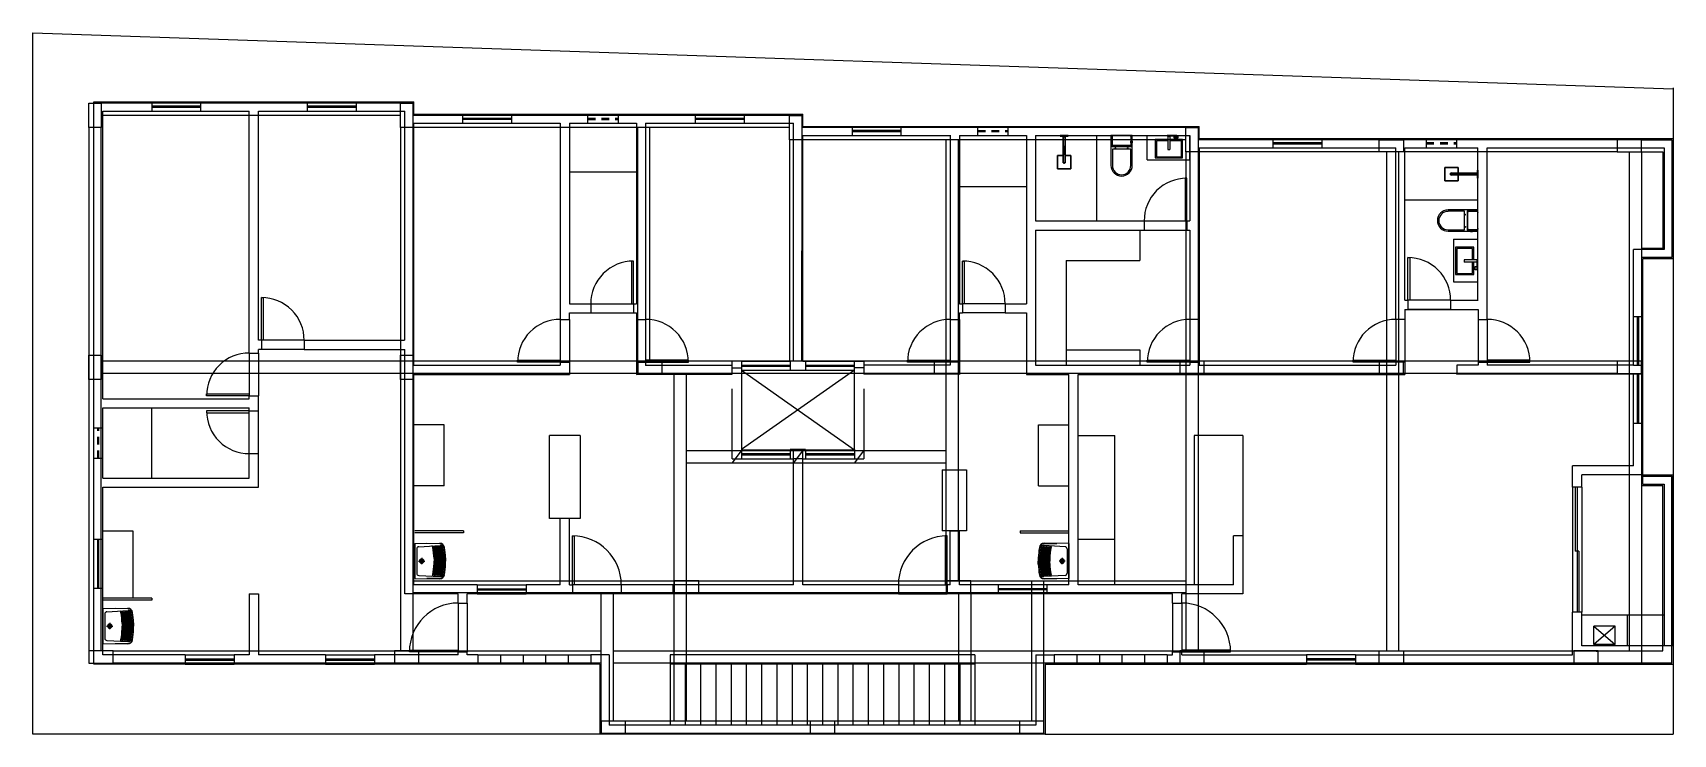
# Model space of a CAD drawing. Header units: millimetres. Extents: x 0 to 26.9, y 0 to 11.5.
import ezdxf

# ---------------------------------------------------------------- set-up
doc = ezdxf.new("R2010")
doc.units = ezdxf.units.MM
doc.linetypes.add('TRACEJADO_P', pattern=[0.1875, 0.125, -0.0625])
for name, color, linetype in [('A-PARED', 5, 'Continuous'), ('A-PISOS', 1, 'Continuous'), ('AL_LAYOUT', 8, 'Continuous'), ('AL_LAYOUT_MOLH', 8, 'Continuous'), ('EDIFICACAO', 5, 'Continuous'), ('MED', 4, 'Continuous'), ('pilar', 6, 'Continuous')]:
    doc.layers.add(name, color=color, linetype=linetype)

msp = doc.modelspace()

# ---------------------------------------------------------------- linework, layer by layer
at = {"color": 3}
for p, q in [((1.951, 10.302), (2.751, 10.302)), ((1.951, 10.282), (2.751, 10.282)), ((4.501, 10.302), (5.301, 10.302)), ((4.501, 10.282), (5.301, 10.282)), ((7.051, 10.102), (7.851, 10.102)), ((7.051, 10.082), (7.851, 10.082)), ((10.864, 10.102), (11.664, 10.102)), ((10.864, 10.082), (11.664, 10.082)), ((13.437, 9.902), (14.237, 9.902)), ((13.437, 9.882), (14.237, 9.882)), ((20.338, 9.702), (21.138, 9.702)), ((20.338, 9.682), (21.138, 9.682)), ((18.925, 9.116), (18.895, 9.116)), ((18.895, 9.116), (18.895, 8.416)), ((18.925, 8.416), (18.925, 9.116)), ((18.895, 8.416), (18.925, 8.416)), ((22.55, 7.115), (22.55, 7.815)), ((22.55, 7.815), (22.58, 7.815)), ((22.58, 7.815), (22.58, 7.115)), ((9.85, 7.757), (9.82, 7.757)), ((9.82, 7.757), (9.82, 7.057)), ((9.85, 7.057), (9.85, 7.757)), ((15.245, 7.057), (15.245, 7.757)), ((15.245, 7.757), (15.275, 7.757)), ((15.275, 7.757), (15.275, 7.057)), ((3.75, 6.459), (3.75, 7.159)), ((3.75, 7.159), (3.78, 7.159)), ((3.78, 7.159), (3.78, 6.459)), ((9.82, 7.057), (9.85, 7.057)), ((15.275, 7.057), (15.245, 7.057)), ((22.58, 7.115), (22.55, 7.115)), ((26.314, 6.052), (26.314, 6.85)), ((26.334, 6.052), (26.334, 6.85)), ((3.78, 6.459), (3.75, 6.459)), ((7.95, 6.101), (7.95, 6.131)), ((7.95, 6.131), (8.65, 6.131)), ((8.65, 6.101), (7.95, 6.101)), ((8.65, 6.131), (8.65, 6.101)), ((10.75, 6.13), (10.05, 6.13)), ((10.05, 6.13), (10.05, 6.1)), ((10.05, 6.1), (10.75, 6.1)), ((10.75, 6.1), (10.75, 6.13)), ((11.622, 6.052), (12.422, 6.052)), ((11.622, 6.032), (12.422, 6.032)), ((12.672, 6.052), (13.472, 6.052)), ((12.672, 6.032), (13.472, 6.032)), ((14.344, 6.1), (14.344, 6.13)), ((14.344, 6.13), (15.044, 6.13)), ((15.044, 6.1), (14.344, 6.1)), ((15.044, 6.13), (15.044, 6.1)), ((18.275, 6.1), (18.275, 6.13)), ((18.275, 6.13), (18.975, 6.13)), ((18.975, 6.1), (18.275, 6.1)), ((18.975, 6.13), (18.975, 6.1)), ((21.65, 6.1), (21.65, 6.13)), ((21.65, 6.13), (22.35, 6.13)), ((22.35, 6.1), (21.65, 6.1)), ((22.35, 6.13), (22.35, 6.1)), ((24.55, 6.13), (23.85, 6.13)), ((23.85, 6.13), (23.85, 6.1)), ((23.85, 6.1), (24.55, 6.1)), ((24.55, 6.1), (24.55, 6.13)), ((26.314, 5.1), (26.314, 5.9)), ((26.334, 5.1), (26.334, 5.9)), ((2.85, 5.55), (2.85, 5.58)), ((2.85, 5.58), (3.55, 5.58)), ((3.55, 5.55), (2.85, 5.55)), ((3.55, 5.58), (3.55, 5.55)), ((3.55, 5.3), (2.85, 5.3)), ((2.85, 5.3), (2.85, 5.27)), ((2.85, 5.27), (3.55, 5.27)), ((3.55, 5.27), (3.55, 5.3)), ((11.621, 4.601), (12.421, 4.601)), ((11.621, 4.581), (12.421, 4.581)), ((12.673, 4.6), (13.473, 4.6)), ((12.673, 4.58), (13.473, 4.58)), ((26.4, 4.25), (26.9, 4.25)), ((26.4, 4.1), (26.4, 4.25)), ((26.4, 4.1), (26.75, 4.1)), ((26.75, 4.1), (26.75, 1.45)), ((26.9, 1.45), (26.9, 4.25)), ((8.85, 2.45), (8.85, 3.25)), ((8.85, 3.25), (8.88, 3.25)), ((8.88, 3.25), (8.88, 2.45)), ((14.994, 3.25), (14.964, 3.25)), ((14.964, 3.25), (14.964, 2.45)), ((14.994, 2.45), (14.994, 3.25)), ((1.064, 2.395), (1.064, 3.195)), ((1.084, 2.395), (1.084, 3.195)), ((8.88, 2.45), (8.85, 2.45)), ((14.964, 2.45), (14.994, 2.45)), ((7.288, 2.386), (8.088, 2.386)), ((7.288, 2.366), (8.088, 2.366)), ((16.628, 2.386), (15.828, 2.386)), ((16.628, 2.366), (15.828, 2.366)), ((6.175, 1.35), (6.175, 1.38)), ((6.175, 1.38), (6.975, 1.38)), ((6.975, 1.35), (6.175, 1.35)), ((6.975, 1.38), (6.975, 1.35)), ((19.642, 1.38), (18.842, 1.38)), ((18.842, 1.38), (18.842, 1.35)), ((18.842, 1.35), (19.642, 1.35)), ((19.642, 1.35), (19.642, 1.38)), ((25.65, 1.35), (25.65, 1.38)), ((2.501, 1.236), (3.301, 1.236)), ((2.501, 1.216), (3.301, 1.216)), ((4.803, 1.236), (5.603, 1.236)), ((4.803, 1.216), (5.603, 1.216)), ((7.3, 1.3), (9.15, 1.3)), ((9.15, 1.15), (7.3, 1.15)), ((7.67, 1.3), (7.67, 1.15)), ((8.04, 1.3), (8.04, 1.15)), ((8.41, 1.3), (8.41, 1.15)), ((8.78, 1.3), (8.78, 1.15)), ((18.6, 1.3), (16.75, 1.3)), ((16.75, 1.15), (18.6, 1.15)), ((17.12, 1.3), (17.12, 1.15)), ((17.49, 1.3), (17.49, 1.15)), ((17.86, 1.3), (17.86, 1.15)), ((18.23, 1.3), (18.23, 1.15)), ((21.689, 1.236), (20.889, 1.236)), ((21.689, 1.216), (20.889, 1.216))]:
    msp.add_line(p, q, dxfattribs=at)
at = {"color": 3, "linetype": 'TRACEJADO_P'}
for p, q in [((9.102, 10.101), (9.602, 10.101)), ((9.102, 10.081), (9.602, 10.081)), ((15.497, 9.901), (15.997, 9.901)), ((15.497, 9.881), (15.997, 9.881)), ((22.852, 9.701), (23.352, 9.701)), ((22.852, 9.681), (23.352, 9.681)), ((1.065, 4.525), (1.065, 5.025)), ((1.085, 4.525), (1.085, 5.025))]:
    msp.add_line(p, q, dxfattribs=at)
at = {"layer": 'A-PARED'}
for p, q in [((16.848, 9.815), (16.978, 9.815)), ((23.698, 9.249), (23.698, 9.119))]:
    msp.add_line(p, q, dxfattribs=at)
at = {"layer": 'A-PISOS'}
for p, q in [((0, 0), (0, 11.5)), ((0, 11.5), (26.9, 10.582)), ((26.9, 10.6), (26.9, 0)), ((1.95, 10.366), (2.751, 10.366)), ((4.5, 10.366), (5.301, 10.366)), ((1.95, 10.216), (2.751, 10.216)), ((4.5, 10.216), (5.301, 10.216)), ((7.049, 10.166), (7.851, 10.166)), ((7.049, 10.016), (7.851, 10.016)), ((10.863, 10.166), (11.664, 10.166)), ((10.863, 10.016), (11.664, 10.016)), ((13.435, 9.966), (14.237, 9.966)), ((13.435, 9.816), (14.237, 9.816)), ((20.337, 9.766), (21.138, 9.766)), ((20.337, 9.616), (21.138, 9.616)), ((9.9, 9.214), (8.8, 9.214)), ((16.295, 8.975), (15.195, 8.975)), ((23.7, 8.757), (22.5, 8.757)), ((18.225, 8.416), (18.925, 8.416)), ((18.225, 8.266), (18.925, 8.266)), ((9.15, 7.057), (9.85, 7.057)), ((15.945, 7.057), (15.245, 7.057)), ((23.25, 7.115), (22.55, 7.115)), ((8.65, 6.801), (8.65, 6.101)), ((8.8, 6.801), (8.8, 6.101)), ((9.15, 6.907), (9.85, 6.907)), ((9.9, 6.8), (9.9, 6.1)), ((10.05, 6.8), (10.05, 6.1)), ((15.044, 6.8), (15.044, 6.1)), ((15.194, 6.8), (15.194, 6.1)), ((15.945, 6.907), (15.245, 6.907)), ((18.975, 6.8), (18.975, 6.1)), ((19.125, 6.8), (19.125, 6.1)), ((22.35, 6.8), (22.35, 6.1)), ((22.5, 6.8), (22.5, 6.1)), ((23.25, 6.965), (22.55, 6.965)), ((23.7, 6.8), (23.7, 6.1)), ((23.85, 6.8), (23.85, 6.1)), ((26.25, 6.05), (26.25, 6.85)), ((26.4, 6.05), (26.4, 6.85)), ((4.45, 6.459), (3.75, 6.459)), ((3.55, 6.25), (3.55, 5.55)), ((3.7, 6.25), (3.7, 5.55)), ((4.45, 6.309), (3.75, 6.309)), ((11.621, 6.116), (12.422, 6.116)), ((13.472, 5.967), (11.621, 4.666)), ((11.621, 5.966), (13.473, 4.665)), ((11.621, 5.966), (12.422, 5.966)), ((12.672, 6.116), (13.472, 6.116)), ((12.672, 5.966), (13.472, 5.967)), ((26.25, 5.1), (26.25, 5.9)), ((26.4, 5.1), (26.4, 5.9)), ((1.95, 4.2), (1.95, 5.35)), ((3.55, 4.6), (3.55, 5.3)), ((3.7, 4.6), (3.7, 5.3)), ((11.621, 4.666), (12.421, 4.665)), ((12.673, 4.666), (13.473, 4.665)), ((11.621, 4.516), (12.421, 4.515)), ((12.673, 4.516), (13.473, 4.515)), ((25.25, 4.05), (25.25, 2)), ((25.295, 4.05), (25.295, 3)), ((25.325, 4.05), (25.325, 3)), ((25.4, 4.05), (25.4, 2)), ((7.065, 3.334), (7.065, 3.304)), ((16.192, 3.334), (16.192, 3.304)), ((1, 2.394), (1, 3.195)), ((1.15, 2.394), (1.15, 3.195)), ((25.355, 3), (25.295, 3)), ((25.325, 3), (25.325, 2)), ((25.355, 3), (25.355, 2)), ((7.287, 2.45), (8.088, 2.45)), ((9.65, 2.45), (8.85, 2.45)), ((14.194, 2.45), (14.994, 2.45)), ((16.63, 2.45), (15.828, 2.45)), ((1.95, 2.23), (1.95, 2.2)), ((7.287, 2.3), (8.088, 2.3)), ((9.65, 2.3), (8.85, 2.3)), ((14.194, 2.3), (14.994, 2.3)), ((16.63, 2.3), (15.828, 2.3)), ((6.975, 2.15), (6.975, 1.35)), ((7.125, 2.15), (7.125, 1.35)), ((18.692, 2.15), (18.692, 1.35)), ((18.842, 2.15), (18.842, 1.35)), ((2.5, 1.3), (3.301, 1.3)), ((2.5, 1.15), (3.301, 1.15)), ((4.801, 1.3), (5.603, 1.3)), ((4.801, 1.15), (5.603, 1.15)), ((10.45, 1.15), (10.45, 0.15)), ((10.7, 1.15), (10.7, 0.15)), ((10.95, 1.15), (10.95, 0.15)), ((11.2, 1.15), (11.2, 0.15)), ((11.45, 1.15), (11.45, 0.15)), ((11.7, 1.15), (11.7, 0.15)), ((11.95, 1.15), (11.95, 0.15)), ((12.2, 1.15), (12.2, 0.15)), ((12.45, 1.15), (12.45, 0.15)), ((12.7, 1.15), (12.7, 0.15)), ((12.95, 1.15), (12.95, 0.15)), ((13.2, 1.15), (13.2, 0.15)), ((13.45, 1.15), (13.45, 0.15)), ((13.7, 1.15), (13.7, 0.15)), ((13.95, 1.15), (13.95, 0.15)), ((14.2, 1.15), (14.2, 0.15)), ((14.45, 1.15), (14.45, 0.15)), ((14.7, 1.15), (14.7, 0.15)), ((14.95, 1.15), (14.95, 0.15)), ((15.2, 1.15), (15.2, 0.15)), ((15.45, 1.15), (15.45, 0.15)), ((21.691, 1.3), (20.889, 1.3)), ((21.691, 1.15), (20.889, 1.15)), ((9.3, 0), (0, 0)), ((16.6, 0), (26.9, 0))]:
    msp.add_line(p, q, dxfattribs=at)
for points in [[(7.065, 3.334), (6.265, 3.334)], [(7.065, 3.304), (6.265, 3.304)], [(16.192, 3.334), (16.992, 3.334)], [(16.192, 3.304), (16.992, 3.304)], [(1.95, 2.23), (1.15, 2.23)], [(1.95, 2.2), (1.15, 2.2)]]:
    msp.add_lwpolyline(points, dxfattribs=at)
at = {"layer": 'AL_LAYOUT'}
for p, q in [((18.155, 8.266), (18.155, 7.766)), ((16.945, 7.766), (16.945, 6.05)), ((16.945, 7.766), (18.155, 7.766)), ((16.945, 6.3), (18.155, 6.3)), ((18.155, 6.3), (18.155, 6.05)), ((17.142, 4.9), (17.742, 4.9)), ((17.742, 2.451), (17.742, 4.9)), ((19.042, 4.9), (19.042, 2.45)), ((19.842, 4.9), (19.042, 4.9)), ((19.842, 4.9), (19.842, 3.251)), ((17.142, 3.2), (17.742, 3.2)), ((26.15, 1.95), (25.4, 1.95)), ((26.75, 1.95), (26.15, 1.95)), ((26.15, 1.45), (26.15, 1.95)), ((25.6, 1.47), (25.6, 1.77)), ((25.95, 1.77), (25.6, 1.77)), ((25.6, 1.77), (25.95, 1.47)), ((25.95, 1.77), (25.6, 1.47)), ((25.95, 1.47), (25.95, 1.77)), ((25.95, 1.47), (25.6, 1.47))]:
    msp.add_line(p, q, dxfattribs=at)
for centre, radius, start, end in [((18.922, 8.419), 0.697, 89.746, 180.254), ((22.553, 7.118), 0.697, 359.746, 90.254), ((9.847, 7.06), 0.697, 89.746, 180.254), ((15.248, 7.06), 0.697, 359.746, 90.254), ((3.753, 6.462), 0.697, 359.746, 90.254), ((8.647, 6.104), 0.697, 89.746, 180.254), ((10.053, 6.104), 0.697, 359.746, 90.254), ((15.041, 6.104), 0.697, 89.746, 180.254), ((18.972, 6.104), 0.697, 89.746, 180.254), ((22.347, 6.104), 0.697, 89.746, 180.254), ((23.853, 6.104), 0.697, 359.746, 90.254), ((3.547, 5.553), 0.697, 89.746, 180.254), ((3.547, 5.297), 0.697, 179.746, 270.254), ((8.85, 2.45), 0.8, 0, 90), ((14.994, 2.45), 0.8, 90, 180), ((6.975, 1.35), 0.8, 90, 180), ((18.842, 1.35), 0.8, 0, 90)]:
    msp.add_arc(centre, radius, start, end, dxfattribs=at)
at = {"layer": 'AL_LAYOUT_MOLH'}
for p, q in [((16.849, 9.815), (16.848, 9.815)), ((16.848, 9.815), (16.848, 9.807)), ((16.849, 9.807), (16.848, 9.807)), ((16.977, 9.816), (16.849, 9.816)), ((16.849, 9.815), (16.849, 9.816)), ((16.849, 9.815), (16.978, 9.815)), ((16.849, 9.807), (16.849, 9.815)), ((16.978, 9.807), (16.849, 9.807)), ((16.849, 9.807), (16.849, 9.806)), ((16.849, 9.806), (16.977, 9.806)), ((16.894, 9.805), (16.932, 9.805)), ((16.894, 9.796), (16.894, 9.805)), ((16.894, 9.796), (16.932, 9.796)), ((16.898, 9.795), (16.899, 9.795)), ((16.898, 9.795), (16.898, 9.367)), ((16.899, 9.795), (16.899, 9.796)), ((16.899, 9.795), (16.927, 9.795)), ((16.899, 9.367), (16.899, 9.795)), ((16.927, 9.795), (16.927, 9.796)), ((16.927, 9.795), (16.928, 9.795)), ((16.927, 9.795), (16.927, 9.367)), ((16.928, 9.367), (16.928, 9.795)), ((16.932, 9.796), (16.932, 9.805)), ((16.978, 9.807), (16.978, 9.815)), ((17.68, 9.815), (17.679, 9.814)), ((17.679, 9.814), (17.679, 9.813)), ((17.679, 9.813), (17.679, 9.325)), ((17.681, 9.816), (17.68, 9.815)), ((17.683, 9.816), (17.681, 9.816)), ((17.691, 9.816), (17.683, 9.816)), ((17.69, 9.805), (17.689, 9.798)), ((17.689, 9.798), (17.689, 9.655)), ((17.694, 9.811), (17.69, 9.805)), ((17.855, 9.816), (17.691, 9.816)), ((17.701, 9.815), (17.694, 9.811)), ((17.698, 9.747), (17.699, 9.751)), ((17.699, 9.743), (17.698, 9.747)), ((17.699, 9.751), (17.701, 9.755)), ((17.701, 9.739), (17.699, 9.743)), ((17.708, 9.816), (17.701, 9.815)), ((17.701, 9.756), (17.703, 9.756)), ((17.701, 9.756), (17.701, 9.756)), ((17.701, 9.755), (17.701, 9.756)), ((17.701, 9.739), (17.701, 9.739)), ((17.703, 9.739), (17.701, 9.739)), ((17.703, 9.798), (17.705, 9.804)), ((17.703, 9.664), (17.703, 9.798)), ((17.705, 9.804), (17.709, 9.81)), ((17.709, 9.81), (17.716, 9.814)), ((17.716, 9.814), (17.722, 9.816)), ((18.018, 9.816), (17.855, 9.816)), ((17.987, 9.816), (17.994, 9.814)), ((17.994, 9.814), (17.999, 9.81)), ((17.999, 9.81), (18.003, 9.804)), ((18.009, 9.815), (18.001, 9.816)), ((18.003, 9.804), (18.006, 9.798)), ((18.006, 9.798), (18.006, 9.664)), ((18.006, 9.756), (18.008, 9.756)), ((18.008, 9.739), (18.006, 9.739)), ((18.008, 9.756), (18.008, 9.755)), ((18.008, 9.756), (18.008, 9.756)), ((18.008, 9.755), (18.01, 9.751)), ((18.01, 9.743), (18.008, 9.739)), ((18.008, 9.739), (18.008, 9.739)), ((18.008, 9.724), (18.018, 9.724)), ((18.008, 9.696), (18.008, 9.724)), ((18.018, 9.696), (18.008, 9.696)), ((18.014, 9.811), (18.009, 9.815)), ((18.01, 9.751), (18.011, 9.747)), ((18.011, 9.747), (18.01, 9.743)), ((18.018, 9.805), (18.014, 9.811)), ((18.027, 9.816), (18.018, 9.816)), ((18.02, 9.798), (18.018, 9.805)), ((18.018, 9.726), (18.018, 9.694)), ((18.029, 9.726), (18.018, 9.726)), ((18.018, 9.694), (18.029, 9.694)), ((18.02, 9.726), (18.02, 9.798)), ((18.02, 9.655), (18.02, 9.694)), ((18.027, 9.816), (18.027, 9.816)), ((18.029, 9.815), (18.027, 9.816)), ((18.029, 9.814), (18.029, 9.815)), ((18.029, 9.813), (18.029, 9.814)), ((18.029, 9.726), (18.029, 9.813)), ((18.033, 9.726), (18.029, 9.726)), ((18.029, 9.325), (18.029, 9.694)), ((18.029, 9.694), (18.033, 9.694)), ((18.033, 9.694), (18.033, 9.726)), ((18.275, 9.416), (18.275, 9.816)), ((18.761, 9.816), (18.6, 9.816)), ((18.6, 9.816), (18.6, 9.803)), ((18.761, 9.803), (18.6, 9.803)), ((18.605, 9.803), (18.656, 9.803)), ((18.605, 9.803), (18.605, 9.803)), ((18.655, 9.802), (18.606, 9.802)), ((18.613, 9.802), (18.613, 9.589)), ((18.648, 9.802), (18.648, 9.589)), ((18.656, 9.803), (18.656, 9.803)), ((18.713, 9.803), (18.713, 9.803)), ((18.713, 9.803), (18.748, 9.803)), ((18.747, 9.802), (18.714, 9.802)), ((18.719, 9.8), (18.73, 9.8)), ((18.719, 9.77), (18.719, 9.8)), ((18.779, 9.77), (18.719, 9.77)), ((18.73, 9.802), (18.73, 9.8)), ((18.73, 9.8), (18.732, 9.8)), ((18.732, 9.802), (18.732, 9.8)), ((18.732, 9.8), (18.779, 9.8)), ((18.748, 9.803), (18.748, 9.803)), ((18.761, 9.803), (18.761, 9.816)), ((18.779, 9.8), (18.779, 9.77)), ((18.975, 9.416), (18.975, 9.816)), ((16.804, 9.489), (16.803, 9.489)), ((16.803, 9.489), (16.803, 9.271)), ((16.804, 9.49), (16.804, 9.489)), ((16.898, 9.49), (16.804, 9.49)), ((16.804, 9.271), (16.804, 9.489)), ((16.804, 9.489), (16.898, 9.489)), ((16.909, 9.51), (16.909, 9.638)), ((16.91, 9.638), (16.909, 9.638)), ((16.91, 9.51), (16.909, 9.51)), ((16.91, 9.639), (16.918, 9.639)), ((16.91, 9.639), (16.91, 9.638)), ((16.918, 9.638), (16.91, 9.638)), ((16.91, 9.638), (16.91, 9.51)), ((16.91, 9.51), (16.91, 9.509)), ((16.91, 9.51), (16.918, 9.51)), ((16.918, 9.509), (16.91, 9.509)), ((16.918, 9.639), (16.918, 9.638)), ((16.918, 9.51), (16.918, 9.638)), ((16.919, 9.638), (16.918, 9.638)), ((16.918, 9.51), (16.918, 9.509)), ((16.919, 9.51), (16.918, 9.51)), ((16.919, 9.638), (16.919, 9.51)), ((17.022, 9.49), (16.928, 9.49)), ((16.928, 9.489), (17.022, 9.489)), ((17.022, 9.489), (17.022, 9.49)), ((17.023, 9.489), (17.022, 9.489)), ((17.022, 9.489), (17.022, 9.271)), ((17.023, 9.271), (17.023, 9.489)), ((17.689, 9.655), (17.69, 9.648)), ((17.69, 9.648), (17.694, 9.642)), ((17.694, 9.642), (17.701, 9.638)), ((17.701, 9.638), (17.708, 9.636)), ((17.705, 9.659), (17.703, 9.664)), ((17.704, 9.592), (17.704, 9.325)), ((18.005, 9.592), (17.704, 9.592)), ((17.708, 9.655), (17.705, 9.659)), ((17.712, 9.652), (17.708, 9.655)), ((17.708, 9.636), (17.855, 9.636)), ((17.718, 9.651), (17.712, 9.652)), ((17.855, 9.651), (17.718, 9.651)), ((17.76, 9.612), (17.75, 9.612)), ((17.75, 9.592), (17.75, 9.612)), ((17.76, 9.592), (17.76, 9.612)), ((17.992, 9.651), (17.855, 9.651)), ((17.855, 9.636), (18.001, 9.636)), ((17.95, 9.592), (17.95, 9.612)), ((17.95, 9.612), (17.96, 9.612)), ((17.96, 9.592), (17.96, 9.612)), ((17.997, 9.652), (17.992, 9.651)), ((18.001, 9.655), (17.997, 9.652)), ((18.004, 9.659), (18.001, 9.655)), ((18.001, 9.636), (18.009, 9.638)), ((18.006, 9.664), (18.004, 9.659)), ((18.005, 9.325), (18.005, 9.592)), ((18.009, 9.638), (18.014, 9.642)), ((18.014, 9.642), (18.018, 9.648)), ((18.018, 9.648), (18.02, 9.655)), ((18.275, 9.416), (18.975, 9.416)), ((18.613, 9.589), (18.648, 9.589)), ((16.804, 9.271), (16.803, 9.271)), ((17.022, 9.271), (16.804, 9.271)), ((16.804, 9.271), (16.804, 9.27)), ((16.804, 9.27), (17.022, 9.27)), ((16.898, 9.367), (16.899, 9.367)), ((16.927, 9.367), (16.899, 9.367)), ((16.899, 9.367), (16.899, 9.366)), ((16.899, 9.366), (16.927, 9.366)), ((16.927, 9.367), (16.928, 9.367)), ((16.927, 9.367), (16.927, 9.366)), ((17.023, 9.271), (17.022, 9.271)), ((17.022, 9.27), (17.022, 9.271)), ((23.154, 9.293), (23.153, 9.293)), ((23.153, 9.293), (23.153, 9.075)), ((23.372, 9.294), (23.154, 9.294)), ((23.154, 9.293), (23.154, 9.294)), ((23.154, 9.293), (23.372, 9.293)), ((23.154, 9.075), (23.154, 9.293)), ((23.25, 9.198), (23.249, 9.198)), ((23.249, 9.198), (23.249, 9.17)), ((23.25, 9.17), (23.249, 9.17)), ((23.678, 9.199), (23.25, 9.199)), ((23.25, 9.199), (23.25, 9.198)), ((23.25, 9.198), (23.678, 9.198)), ((23.25, 9.17), (23.25, 9.198)), ((23.678, 9.17), (23.25, 9.17)), ((23.25, 9.17), (23.25, 9.169)), ((23.25, 9.169), (23.678, 9.169)), ((23.372, 9.293), (23.372, 9.294)), ((23.373, 9.293), (23.372, 9.293)), ((23.372, 9.293), (23.372, 9.199)), ((23.372, 9.169), (23.372, 9.075)), ((23.373, 9.199), (23.373, 9.293)), ((23.373, 9.075), (23.373, 9.169)), ((23.393, 9.186), (23.392, 9.186)), ((23.392, 9.178), (23.392, 9.186)), ((23.393, 9.178), (23.392, 9.178)), ((23.393, 9.186), (23.393, 9.187)), ((23.393, 9.187), (23.521, 9.187)), ((23.393, 9.186), (23.393, 9.178)), ((23.521, 9.186), (23.393, 9.186)), ((23.393, 9.178), (23.521, 9.178)), ((23.393, 9.177), (23.393, 9.178)), ((23.521, 9.177), (23.393, 9.177)), ((23.521, 9.186), (23.521, 9.187)), ((23.521, 9.178), (23.521, 9.186)), ((23.522, 9.186), (23.521, 9.186)), ((23.521, 9.177), (23.521, 9.178)), ((23.522, 9.178), (23.521, 9.178)), ((23.522, 9.186), (23.522, 9.178)), ((23.678, 9.199), (23.678, 9.198)), ((23.678, 9.198), (23.679, 9.198)), ((23.678, 9.198), (23.678, 9.17)), ((23.678, 9.17), (23.679, 9.17)), ((23.678, 9.17), (23.678, 9.169)), ((23.679, 9.203), (23.679, 9.165)), ((23.679, 9.203), (23.688, 9.203)), ((23.679, 9.165), (23.688, 9.165)), ((23.688, 9.203), (23.688, 9.165)), ((23.689, 9.248), (23.689, 9.12)), ((23.69, 9.248), (23.689, 9.248)), ((23.69, 9.248), (23.69, 9.249)), ((23.698, 9.249), (23.69, 9.249)), ((23.69, 9.119), (23.69, 9.248)), ((23.69, 9.248), (23.698, 9.248)), ((23.698, 9.248), (23.698, 9.249)), ((23.698, 9.248), (23.698, 9.119)), ((23.698, 9.248), (23.699, 9.248)), ((23.699, 9.12), (23.699, 9.248)), ((23.153, 9.075), (23.154, 9.075)), ((23.372, 9.075), (23.154, 9.075)), ((23.154, 9.074), (23.154, 9.075)), ((23.154, 9.074), (23.372, 9.074)), ((23.372, 9.074), (23.372, 9.075)), ((23.372, 9.075), (23.373, 9.075)), ((23.69, 9.119), (23.698, 9.119)), ((23.696, 8.597), (23.208, 8.597)), ((23.476, 8.573), (23.208, 8.573)), ((23.476, 8.272), (23.476, 8.573)), ((23.476, 8.526), (23.496, 8.526)), ((23.476, 8.516), (23.496, 8.516)), ((23.496, 8.516), (23.496, 8.526)), ((23.521, 8.576), (23.52, 8.569)), ((23.52, 8.569), (23.52, 8.422)), ((23.52, 8.422), (23.52, 8.275)), ((23.525, 8.582), (23.521, 8.576)), ((23.531, 8.586), (23.525, 8.582)), ((23.539, 8.588), (23.531, 8.586)), ((23.534, 8.559), (23.535, 8.565)), ((23.534, 8.422), (23.534, 8.559)), ((23.534, 8.285), (23.534, 8.422)), ((23.535, 8.565), (23.539, 8.569)), ((23.681, 8.588), (23.539, 8.588)), ((23.539, 8.569), (23.543, 8.572)), ((23.543, 8.572), (23.548, 8.573)), ((23.548, 8.573), (23.681, 8.573)), ((23.622, 8.576), (23.626, 8.578)), ((23.622, 8.575), (23.622, 8.576)), ((23.622, 8.573), (23.622, 8.575)), ((23.626, 8.578), (23.63, 8.579)), ((23.63, 8.579), (23.635, 8.578)), ((23.635, 8.578), (23.639, 8.576)), ((23.639, 8.576), (23.639, 8.575)), ((23.639, 8.576), (23.639, 8.576)), ((23.639, 8.575), (23.639, 8.573)), ((23.689, 8.586), (23.681, 8.588)), ((23.681, 8.573), (23.688, 8.571)), ((23.688, 8.571), (23.693, 8.567)), ((23.695, 8.582), (23.689, 8.586)), ((23.693, 8.567), (23.697, 8.561)), ((23.698, 8.576), (23.695, 8.582)), ((23.697, 8.597), (23.696, 8.597)), ((23.699, 8.597), (23.697, 8.597)), ((23.697, 8.561), (23.699, 8.554)), ((23.699, 8.569), (23.698, 8.576)), ((23.699, 8.595), (23.699, 8.597)), ((23.699, 8.594), (23.699, 8.595)), ((23.699, 8.586), (23.699, 8.594)), ((23.699, 8.422), (23.699, 8.586)), ((23.699, 8.259), (23.699, 8.422)), ((23.208, 8.272), (23.476, 8.272)), ((23.208, 8.247), (23.577, 8.247)), ((23.299, 8.115), (23.299, 7.415)), ((23.299, 8.115), (23.699, 8.115)), ((23.476, 8.326), (23.496, 8.326)), ((23.476, 8.316), (23.496, 8.316)), ((23.496, 8.326), (23.496, 8.316)), ((23.52, 8.275), (23.521, 8.268)), ((23.521, 8.268), (23.525, 8.262)), ((23.525, 8.262), (23.531, 8.258)), ((23.531, 8.258), (23.539, 8.257)), ((23.535, 8.279), (23.534, 8.285)), ((23.539, 8.275), (23.535, 8.279)), ((23.543, 8.273), (23.539, 8.275)), ((23.539, 8.257), (23.577, 8.257)), ((23.548, 8.271), (23.543, 8.273)), ((23.681, 8.271), (23.548, 8.271)), ((23.577, 8.258), (23.577, 8.247)), ((23.61, 8.258), (23.577, 8.258)), ((23.577, 8.247), (23.577, 8.243)), ((23.577, 8.243), (23.61, 8.243)), ((23.579, 8.269), (23.608, 8.269)), ((23.579, 8.258), (23.579, 8.269)), ((23.608, 8.269), (23.608, 8.258)), ((23.61, 8.247), (23.61, 8.258)), ((23.61, 8.257), (23.681, 8.257)), ((23.61, 8.247), (23.696, 8.247)), ((23.61, 8.243), (23.61, 8.247)), ((23.622, 8.269), (23.622, 8.271)), ((23.622, 8.269), (23.622, 8.269)), ((23.626, 8.266), (23.622, 8.269)), ((23.63, 8.266), (23.626, 8.266)), ((23.635, 8.266), (23.63, 8.266)), ((23.639, 8.269), (23.635, 8.266)), ((23.639, 8.271), (23.639, 8.269)), ((23.639, 8.269), (23.639, 8.269)), ((23.639, 8.269), (23.639, 8.269)), ((23.688, 8.273), (23.681, 8.271)), ((23.681, 8.257), (23.689, 8.258)), ((23.693, 8.277), (23.688, 8.273)), ((23.689, 8.258), (23.695, 8.262)), ((23.697, 8.283), (23.693, 8.277)), ((23.695, 8.262), (23.698, 8.268)), ((23.696, 8.247), (23.697, 8.247)), ((23.699, 8.29), (23.697, 8.283)), ((23.697, 8.247), (23.699, 8.248)), ((23.698, 8.268), (23.699, 8.275)), ((23.699, 8.25), (23.699, 8.259)), ((23.699, 8.249), (23.699, 8.25)), ((23.699, 8.248), (23.699, 8.249)), ((23.472, 7.777), (23.472, 7.742)), ((23.685, 7.777), (23.472, 7.777)), ((23.685, 7.742), (23.472, 7.742)), ((23.654, 7.611), (23.654, 7.671)), ((23.654, 7.671), (23.684, 7.671)), ((23.684, 7.611), (23.654, 7.611)), ((23.684, 7.671), (23.684, 7.66)), ((23.685, 7.66), (23.684, 7.66)), ((23.684, 7.66), (23.684, 7.658)), ((23.685, 7.658), (23.684, 7.658)), ((23.684, 7.658), (23.684, 7.611)), ((23.685, 7.735), (23.685, 7.784)), ((23.685, 7.643), (23.685, 7.676)), ((23.686, 7.785), (23.686, 7.734)), ((23.687, 7.785), (23.686, 7.785)), ((23.686, 7.734), (23.687, 7.734)), ((23.687, 7.677), (23.686, 7.677)), ((23.686, 7.677), (23.686, 7.642)), ((23.686, 7.642), (23.687, 7.642)), ((23.699, 7.79), (23.687, 7.79)), ((23.687, 7.629), (23.687, 7.79)), ((23.687, 7.629), (23.699, 7.629)), ((23.699, 7.629), (23.699, 7.79)), ((23.299, 7.415), (23.699, 7.415)), ((6.747, 5.072), (6.25, 5.072)), ((6.747, 4.072), (6.747, 5.072)), ((8.975, 4.899), (8.475, 4.899)), ((8.475, 3.539), (8.475, 4.899)), ((8.975, 4.899), (8.975, 3.539)), ((16.494, 4.072), (16.494, 5.072)), ((16.494, 5.072), (16.992, 5.072)), ((14.913, 4.334), (15.313, 4.334)), ((14.913, 4.334), (14.913, 3.334)), ((15.313, 4.334), (15.313, 3.334)), ((6.747, 4.072), (6.25, 4.072)), ((16.494, 4.072), (16.992, 4.072)), ((8.975, 3.539), (8.475, 3.539)), ((1.647, 3.33), (1.15, 3.33)), ((1.647, 2.23), (1.647, 3.33)), ((15.313, 3.334), (14.913, 3.334)), ((6.265, 3.126), (6.673, 3.131)), ((6.265, 3.126), (6.265, 2.551)), ((6.296, 3.039), (6.296, 2.639)), ((6.329, 3.074), (6.678, 3.094)), ((6.673, 3.123), (6.463, 3.128)), ((16.928, 3.074), (16.579, 3.094)), ((16.992, 3.126), (16.584, 3.131)), ((16.584, 3.123), (16.794, 3.128)), ((16.961, 3.039), (16.961, 2.639)), ((16.992, 3.126), (16.992, 2.551)), ((6.326, 2.839), (6.428, 2.839)), ((6.377, 2.891), (6.377, 2.839)), ((6.377, 2.786), (6.377, 2.839)), ((6.579, 2.881), (6.579, 2.839)), ((6.579, 2.796), (6.579, 2.839)), ((6.594, 2.882), (6.594, 2.839)), ((6.594, 2.796), (6.594, 2.839)), ((6.602, 2.883), (6.602, 2.839)), ((6.602, 2.795), (6.602, 2.839)), ((6.617, 2.884), (6.617, 2.839)), ((6.617, 2.794), (6.617, 2.839)), ((6.625, 2.884), (6.625, 2.839)), ((6.625, 2.794), (6.625, 2.839)), ((6.64, 2.885), (6.64, 2.839)), ((6.64, 2.793), (6.64, 2.839)), ((6.648, 2.885), (6.648, 2.839)), ((6.648, 2.793), (6.648, 2.839)), ((6.663, 2.886), (6.663, 2.839)), ((6.663, 2.792), (6.663, 2.839)), ((6.671, 2.887), (6.671, 2.839)), ((6.671, 2.791), (6.671, 2.839)), ((6.686, 2.887), (6.686, 2.839)), ((6.686, 2.791), (6.686, 2.839)), ((6.694, 2.888), (6.694, 2.839)), ((6.694, 2.79), (6.694, 2.839)), ((6.709, 2.889), (6.709, 2.839)), ((6.709, 2.789), (6.709, 2.839)), ((6.717, 2.889), (6.717, 2.839)), ((6.717, 2.789), (6.717, 2.839)), ((6.732, 2.89), (6.732, 2.839)), ((6.732, 2.788), (6.732, 2.839)), ((6.74, 2.89), (6.74, 2.839)), ((6.74, 2.788), (6.74, 2.839)), ((6.761, 2.891), (6.761, 2.839)), ((6.761, 2.787), (6.761, 2.839)), ((6.768, 2.892), (6.768, 2.839)), ((6.768, 2.786), (6.768, 2.839)), ((16.488, 2.892), (16.488, 2.839)), ((16.488, 2.786), (16.488, 2.839)), ((16.496, 2.891), (16.496, 2.839)), ((16.496, 2.787), (16.496, 2.839)), ((16.517, 2.89), (16.517, 2.839)), ((16.517, 2.788), (16.517, 2.839)), ((16.525, 2.89), (16.525, 2.839)), ((16.525, 2.788), (16.525, 2.839)), ((16.54, 2.889), (16.54, 2.839)), ((16.54, 2.789), (16.54, 2.839)), ((16.548, 2.889), (16.548, 2.839)), ((16.548, 2.789), (16.548, 2.839)), ((16.563, 2.888), (16.563, 2.839)), ((16.563, 2.79), (16.563, 2.839)), ((16.571, 2.887), (16.571, 2.839)), ((16.571, 2.791), (16.571, 2.839)), ((16.586, 2.887), (16.586, 2.839)), ((16.586, 2.791), (16.586, 2.839)), ((16.594, 2.886), (16.594, 2.839)), ((16.594, 2.792), (16.594, 2.839)), ((16.609, 2.885), (16.609, 2.839)), ((16.609, 2.793), (16.609, 2.839)), ((16.617, 2.885), (16.617, 2.839)), ((16.617, 2.793), (16.617, 2.839)), ((16.632, 2.884), (16.632, 2.839)), ((16.632, 2.794), (16.632, 2.839)), ((16.64, 2.884), (16.64, 2.839)), ((16.64, 2.794), (16.64, 2.839)), ((16.655, 2.883), (16.655, 2.839)), ((16.655, 2.795), (16.655, 2.839)), ((16.663, 2.882), (16.663, 2.839)), ((16.663, 2.796), (16.663, 2.839)), ((16.678, 2.881), (16.678, 2.839)), ((16.678, 2.796), (16.678, 2.839)), ((16.931, 2.839), (16.829, 2.839)), ((16.88, 2.891), (16.88, 2.839)), ((16.88, 2.786), (16.88, 2.839)), ((6.265, 2.551), (6.673, 2.547)), ((6.329, 2.604), (6.678, 2.584)), ((6.673, 2.555), (6.463, 2.55)), ((16.928, 2.604), (16.579, 2.584)), ((16.584, 2.555), (16.794, 2.55)), ((16.992, 2.551), (16.584, 2.547)), ((1.647, 2.23), (1.15, 2.23)), ((1.15, 2.06), (1.558, 2.064)), ((1.15, 2.06), (1.15, 1.485)), ((1.18, 1.973), (1.18, 1.573)), ((1.214, 2.008), (1.563, 2.028)), ((1.558, 2.057), (1.348, 2.062)), ((1.211, 1.773), (1.313, 1.773)), ((1.262, 1.825), (1.262, 1.773)), ((1.262, 1.72), (1.262, 1.773)), ((1.464, 1.815), (1.464, 1.773)), ((1.464, 1.73), (1.464, 1.773)), ((1.479, 1.816), (1.479, 1.773)), ((1.479, 1.73), (1.479, 1.773)), ((1.487, 1.817), (1.487, 1.773)), ((1.487, 1.729), (1.487, 1.773)), ((1.501, 1.817), (1.501, 1.773)), ((1.501, 1.728), (1.501, 1.773)), ((1.51, 1.818), (1.51, 1.773)), ((1.51, 1.728), (1.51, 1.773)), ((1.524, 1.819), (1.524, 1.773)), ((1.524, 1.727), (1.524, 1.773)), ((1.533, 1.819), (1.533, 1.773)), ((1.533, 1.727), (1.533, 1.773)), ((1.547, 1.82), (1.547, 1.773)), ((1.547, 1.726), (1.547, 1.773)), ((1.556, 1.82), (1.556, 1.773)), ((1.556, 1.725), (1.556, 1.773)), ((1.57, 1.821), (1.57, 1.773)), ((1.57, 1.725), (1.57, 1.773)), ((1.579, 1.822), (1.579, 1.773)), ((1.579, 1.724), (1.579, 1.773)), ((1.593, 1.823), (1.593, 1.773)), ((1.593, 1.723), (1.593, 1.773)), ((1.602, 1.823), (1.602, 1.773)), ((1.602, 1.723), (1.602, 1.773)), ((1.616, 1.824), (1.616, 1.773)), ((1.616, 1.722), (1.616, 1.773)), ((1.625, 1.824), (1.625, 1.773)), ((1.625, 1.722), (1.625, 1.773)), ((1.646, 1.825), (1.646, 1.773)), ((1.646, 1.72), (1.646, 1.773)), ((1.653, 1.826), (1.653, 1.773)), ((1.653, 1.72), (1.653, 1.773)), ((1.15, 1.485), (1.558, 1.481)), ((1.214, 1.538), (1.563, 1.518)), ((1.558, 1.489), (1.348, 1.483))]:
    msp.add_line(p, q, dxfattribs=at)
for points in [[(18.613, 9.748), (18.406, 9.748), (18.406, 9.448), (18.856, 9.448), (18.856, 9.748)], [(18.613, 9.728), (18.426, 9.728), (18.426, 9.468), (18.836, 9.468), (18.836, 9.728), (18.648, 9.728)], [(18.856, 9.748), (18.648, 9.748)], [(23.631, 7.777), (23.631, 7.985), (23.331, 7.985), (23.331, 7.535), (23.631, 7.535)], [(23.611, 7.777), (23.611, 7.965), (23.351, 7.965), (23.351, 7.555), (23.611, 7.555), (23.611, 7.742)], [(23.631, 7.535), (23.631, 7.742)]]:
    msp.add_lwpolyline(points, dxfattribs=at)
for centre, radius, start, end in [((16.849, 9.815), 0.001, 90, 180), ((16.849, 9.807), 0.001, 180, 270), ((16.892, 9.805), 0.0015, 0, 90), ((16.897, 9.795), 0.001, 0, 90), ((16.929, 9.795), 0.001, 90, 180), ((16.933, 9.805), 0.0015, 90, 180), ((16.977, 9.815), 0.001, 0, 90), ((16.977, 9.807), 0.001, 270, 0), ((18.606, 9.803), 0.001, 180, 270), ((18.655, 9.803), 0.001, 270, 0), ((18.714, 9.803), 0.001, 180, 270), ((18.747, 9.803), 0.001, 270, 0), ((16.804, 9.489), 0.001, 90, 180), ((16.91, 9.638), 0.001, 90, 180), ((16.91, 9.51), 0.001, 180, 270), ((16.918, 9.638), 0.001, 0, 90), ((16.918, 9.51), 0.001, 270, 0), ((17.022, 9.489), 0.001, 0, 90), ((16.804, 9.271), 0.001, 180, 270), ((16.913, 9.38), 0.0175, 148.9973, 211.0027), ((16.913, 9.38), 0.0165, 155.38, 204.62), ((16.913, 9.38), 0.0155, 165.4074, 194.5926), ((16.899, 9.367), 0.001, 180, 270), ((16.913, 9.38), 0.0175, 232.0522, 270), ((16.913, 9.38), 0.0165, 236.7581, 270), ((16.913, 9.38), 0.0155, 242.9138, 297.0862), ((16.913, 9.38), 0.0165, 270, 303.2419), ((16.913, 9.38), 0.0175, 270, 307.9478), ((16.927, 9.367), 0.001, 270, 0), ((16.913, 9.38), 0.0175, 328.9973, 31.0027), ((16.913, 9.38), 0.0165, 335.38, 24.62), ((16.913, 9.38), 0.0155, 345.4074, 14.5926), ((17.022, 9.271), 0.001, 270, 0), ((17.854, 9.326), 0.175, 180.2238, 225.2238), ((17.854, 9.322), 0.15, 179.0603, 224.6485), ((17.854, 9.326), 0.175, 225.2238, 270.2238), ((17.854, 9.322), 0.15, 224.6485, 270.2367), ((17.854, 9.322), 0.15, 270.2367, 315.5882), ((17.854, 9.326), 0.175, 270.2238, 315), ((17.854, 9.322), 0.15, 315.5882, 0.9397), ((17.854, 9.326), 0.175, 315, 359.7762), ((23.154, 9.293), 0.001, 90, 180), ((23.263, 9.184), 0.0175, 142.0522, 180), ((23.263, 9.184), 0.0175, 180, 217.9478), ((23.263, 9.184), 0.0165, 146.7581, 180), ((23.263, 9.184), 0.0165, 180, 213.2419), ((23.263, 9.184), 0.0155, 152.9138, 207.0862), ((23.25, 9.198), 0.001, 90, 180), ((23.25, 9.17), 0.001, 180, 270), ((23.263, 9.184), 0.0175, 58.9973, 121.0027), ((23.263, 9.184), 0.0175, 238.9973, 301.0027), ((23.263, 9.184), 0.0165, 65.38, 114.62), ((23.263, 9.184), 0.0165, 245.38, 294.62), ((23.263, 9.184), 0.0155, 75.4074, 104.5926), ((23.263, 9.184), 0.0155, 255.4074, 284.5926), ((23.372, 9.293), 0.001, 0, 90), ((23.393, 9.186), 0.001, 90, 180), ((23.393, 9.178), 0.001, 180, 270), ((23.521, 9.186), 0.001, 0, 90), ((23.521, 9.178), 0.001, 270, 0), ((23.678, 9.2), 0.001, 270, 0), ((23.678, 9.168), 0.001, 0, 90), ((23.688, 9.204), 0.0015, 270, 0), ((23.688, 9.163), 0.0015, 0, 90), ((23.69, 9.248), 0.001, 90, 180), ((23.698, 9.248), 0.001, 0, 90), ((23.154, 9.075), 0.001, 180, 270), ((23.372, 9.075), 0.001, 270, 0), ((23.69, 9.12), 0.001, 180, 270), ((23.698, 9.12), 0.001, 270, 0), ((23.209, 8.422), 0.175, 135.2238, 180.2238), ((23.209, 8.422), 0.175, 180.2238, 225), ((23.206, 8.422), 0.15, 134.6485, 180.2367), ((23.206, 8.422), 0.15, 180.2367, 225.5882), ((23.209, 8.422), 0.175, 90.2238, 135.2238), ((23.206, 8.422), 0.15, 89.0603, 134.6485), ((23.209, 8.422), 0.175, 225, 269.7762), ((23.206, 8.422), 0.15, 225.5882, 270.9397), ((23.686, 7.784), 0.001, 90, 180), ((23.686, 7.735), 0.001, 180, 270), ((23.686, 7.676), 0.001, 90, 180), ((23.686, 7.643), 0.001, 180, 270), ((6.331, 3.039), 0.035, 93.2725, 180), ((6.546, 3.071), 0.015, 332.7987, 91.8827), ((6.566, 3.062), 0.00725, 10.1891, 190.1891), ((5.218, 2.819), 1.363, 2.6088, 10.1891), ((5.218, 2.819), 1.377, 2.6143, 10.1891), ((6.589, 3.064), 0.00725, 10.0901, 190.0901), ((5.218, 2.819), 1.386, 2.6175, 10.0901), ((5.218, 2.819), 1.4, 2.6228, 10.0901), ((6.612, 3.065), 0.00725, 9.9943, 189.9943), ((5.218, 2.819), 1.409, 2.6258, 9.9943), ((5.218, 2.819), 1.423, 2.631, 9.9943), ((6.635, 3.067), 0.00725, 9.9016, 189.9016), ((5.218, 2.819), 1.432, 2.6339, 9.9016), ((5.218, 2.819), 1.446, 2.6389, 9.9016), ((6.658, 3.069), 0.00725, 9.8118, 189.8118), ((5.218, 2.819), 1.455, 2.6418, 9.8118), ((5.218, 2.819), 1.469, 2.6466, 9.8118), ((6.674, 3.053), 0.0778, 7.1681, 90.5673), ((6.674, 3.053), 0.0706, 7.1681, 90.5673), ((6.682, 3.07), 0.00725, 9.7249, 189.7249), ((5.218, 2.819), 1.478, 2.6494, 9.7249), ((6.686, 3.058), 0.037, 3.6072, 101.5191), ((5.218, 2.819), 1.492, 2.654, 9.7249), ((6.705, 3.072), 0.00725, 9.6406, 189.6406), ((5.218, 2.819), 1.501, 2.6567, 9.6406), ((5.218, 2.819), 1.515, 2.6613, 9.6406), ((5.218, 2.819), 1.524, 2.6639, 9.0833), ((5.218, 2.819), 1.545, 2.6703, 9.0049), ((5.218, 2.819), 1.552, 2.6724, 9.0049), ((18.039, 2.819), 1.552, 170.9951, 177.3276), ((18.039, 2.819), 1.545, 170.9951, 177.3297), ((16.583, 3.053), 0.0778, 89.4327, 172.8319), ((16.583, 3.053), 0.0706, 89.4327, 172.8319), ((18.039, 2.819), 1.524, 170.9167, 177.3361), ((18.039, 2.819), 1.515, 170.3594, 177.3387), ((16.571, 3.058), 0.037, 78.4809, 176.3928), ((18.039, 2.819), 1.501, 170.3594, 177.3433), ((16.552, 3.072), 0.00725, 350.3594, 170.3594), ((18.039, 2.819), 1.492, 170.2751, 177.346), ((18.039, 2.819), 1.478, 170.2751, 177.3506), ((16.575, 3.07), 0.00725, 350.2751, 170.2751), ((18.039, 2.819), 1.469, 170.1882, 177.3534), ((18.039, 2.819), 1.455, 170.1882, 177.3582), ((16.598, 3.069), 0.00725, 350.1882, 170.1882), ((18.039, 2.819), 1.446, 170.0984, 177.3611), ((18.039, 2.819), 1.432, 170.0984, 177.3661), ((16.621, 3.067), 0.00725, 350.0984, 170.0984), ((18.039, 2.819), 1.423, 170.0057, 177.369), ((18.039, 2.819), 1.409, 170.0057, 177.3742), ((16.644, 3.065), 0.00725, 350.0057, 170.0057), ((18.039, 2.819), 1.4, 169.9099, 177.3772), ((18.039, 2.819), 1.386, 169.9099, 177.3825), ((16.668, 3.064), 0.00725, 349.9099, 169.9099), ((18.039, 2.819), 1.377, 169.8109, 177.3857), ((18.039, 2.819), 1.363, 169.8109, 177.3912), ((16.691, 3.062), 0.00725, 349.8109, 169.8109), ((16.711, 3.071), 0.015, 88.1173, 207.2013), ((16.926, 3.039), 0.035, 0, 86.7275), ((6.377, 2.839), 0.0362, 0, 180), ((6.377, 2.839), 0.0362, 180, 0), ((6.377, 2.839), 0.0205, 0, 180), ((6.377, 2.839), 0.0205, 0, 180), ((6.377, 2.839), 0.0205, 180, 0), ((6.377, 2.839), 0.0205, 180, 0), ((5.218, 2.859), 1.363, 349.8109, 357.3912), ((5.218, 2.859), 1.377, 349.8109, 357.3857), ((5.218, 2.859), 1.386, 349.9099, 357.3825), ((5.218, 2.859), 1.4, 349.9099, 357.3772), ((5.218, 2.859), 1.409, 350.0057, 357.3742), ((5.218, 2.859), 1.423, 350.0057, 357.369), ((5.218, 2.859), 1.432, 350.0984, 357.3661), ((5.218, 2.859), 1.446, 350.0984, 357.3611), ((5.218, 2.859), 1.455, 350.1882, 357.3582), ((5.218, 2.859), 1.469, 350.1882, 357.3534), ((5.218, 2.859), 1.478, 350.2751, 357.3506), ((5.218, 2.859), 1.492, 350.2751, 357.346), ((5.218, 2.859), 1.501, 350.3594, 357.3433), ((5.218, 2.859), 1.515, 350.3594, 357.3387), ((5.218, 2.859), 1.524, 350.9167, 357.3361), ((5.218, 2.859), 1.545, 350.9951, 357.3297), ((5.218, 2.859), 1.552, 350.9951, 357.3276), ((18.039, 2.859), 1.552, 182.6724, 189.0049), ((18.039, 2.859), 1.545, 182.6703, 189.0049), ((18.039, 2.859), 1.524, 182.6639, 189.0833), ((18.039, 2.859), 1.515, 182.6613, 189.6406), ((18.039, 2.859), 1.501, 182.6567, 189.6406), ((18.039, 2.859), 1.492, 182.654, 189.7249), ((18.039, 2.859), 1.478, 182.6494, 189.7249), ((18.039, 2.859), 1.469, 182.6466, 189.8118), ((18.039, 2.859), 1.455, 182.6418, 189.8118), ((18.039, 2.859), 1.446, 182.6389, 189.9016), ((18.039, 2.859), 1.432, 182.6339, 189.9016), ((18.039, 2.859), 1.423, 182.631, 189.9943), ((18.039, 2.859), 1.409, 182.6258, 189.9943), ((18.039, 2.859), 1.4, 182.6228, 190.0901), ((18.039, 2.859), 1.386, 182.6175, 190.0901), ((18.039, 2.859), 1.377, 182.6143, 190.1891), ((18.039, 2.859), 1.363, 182.6088, 190.1891), ((16.88, 2.839), 0.0362, 0, 180), ((16.88, 2.839), 0.0362, 180, 0), ((16.88, 2.839), 0.0205, 0, 180), ((16.88, 2.839), 0.0205, 0, 180), ((16.88, 2.839), 0.0205, 180, 0), ((16.88, 2.839), 0.0205, 180, 0), ((6.331, 2.639), 0.035, 180, 266.7275), ((6.546, 2.607), 0.015, 268.1173, 27.2013), ((6.566, 2.616), 0.00725, 169.8109, 349.8109), ((6.589, 2.614), 0.00725, 169.9099, 349.9099), ((6.612, 2.613), 0.00725, 170.0057, 350.0057), ((6.635, 2.611), 0.00725, 170.0984, 350.0984), ((6.658, 2.609), 0.00725, 170.1882, 350.1882), ((6.674, 2.625), 0.0778, 269.4327, 352.8319), ((6.674, 2.625), 0.0706, 269.4327, 352.8319), ((6.682, 2.608), 0.00725, 170.2751, 350.2751), ((6.686, 2.62), 0.037, 258.4809, 356.3928), ((6.705, 2.606), 0.00725, 170.3594, 350.3594), ((16.583, 2.625), 0.0778, 187.1681, 270.5673), ((16.583, 2.625), 0.0706, 187.1681, 270.5673), ((16.571, 2.62), 0.037, 183.6072, 281.5191), ((16.552, 2.606), 0.00725, 189.6406, 9.6406), ((16.575, 2.608), 0.00725, 189.7249, 9.7249), ((16.598, 2.609), 0.00725, 189.8118, 9.8118), ((16.621, 2.611), 0.00725, 189.9016, 9.9016), ((16.644, 2.613), 0.00725, 189.9943, 9.9943), ((16.668, 2.614), 0.00725, 190.0901, 10.0901), ((16.691, 2.616), 0.00725, 190.1891, 10.1891), ((16.711, 2.607), 0.015, 152.7987, 271.8827), ((16.926, 2.639), 0.035, 273.2725, 0), ((1.216, 1.973), 0.035, 93.2725, 180), ((1.431, 2.005), 0.015, 332.7987, 91.8827), ((1.451, 1.996), 0.00725, 10.1891, 190.1891), ((0.103, 1.753), 1.363, 2.6088, 10.1891), ((0.103, 1.753), 1.377, 2.6143, 10.1891), ((1.474, 1.997), 0.00725, 10.0901, 190.0901), ((0.103, 1.753), 1.386, 2.6175, 10.0901), ((0.103, 1.753), 1.4, 2.6228, 10.0901), ((1.497, 1.999), 0.00725, 9.9943, 189.9943), ((0.103, 1.753), 1.409, 2.6258, 9.9943), ((0.103, 1.753), 1.423, 2.631, 9.9943), ((1.52, 2.001), 0.00725, 9.9016, 189.9016), ((0.103, 1.753), 1.432, 2.6339, 9.9016), ((0.103, 1.753), 1.446, 2.6389, 9.9016), ((1.543, 2.003), 0.00725, 9.8118, 189.8118), ((0.103, 1.753), 1.455, 2.6418, 9.8118), ((0.103, 1.753), 1.469, 2.6466, 9.8118), ((1.559, 1.987), 0.0778, 7.1681, 90.5673), ((1.559, 1.987), 0.0706, 7.1681, 90.5673), ((1.566, 2.004), 0.00725, 9.7249, 189.7249), ((0.103, 1.753), 1.478, 2.6494, 9.7249), ((1.57, 1.992), 0.037, 3.6072, 101.5191), ((0.103, 1.753), 1.492, 2.654, 9.7249), ((1.589, 2.006), 0.00725, 9.6406, 189.6406), ((0.103, 1.753), 1.501, 2.6567, 9.6406), ((0.103, 1.753), 1.515, 2.6613, 9.6406), ((0.103, 1.753), 1.524, 2.6639, 9.0833), ((0.103, 1.753), 1.545, 2.6703, 9.0049), ((0.103, 1.753), 1.552, 2.6724, 9.0049), ((1.262, 1.773), 0.0362, 0, 180), ((1.262, 1.773), 0.0362, 180, 0), ((1.262, 1.773), 0.0205, 0, 180), ((1.262, 1.773), 0.0205, 0, 180), ((1.262, 1.773), 0.0205, 180, 0), ((1.262, 1.773), 0.0205, 180, 0), ((0.103, 1.792), 1.363, 349.8109, 357.3912), ((0.103, 1.792), 1.377, 349.8109, 357.3857), ((0.103, 1.792), 1.386, 349.9099, 357.3825), ((0.103, 1.792), 1.4, 349.9099, 357.3772), ((0.103, 1.792), 1.409, 350.0057, 357.3742), ((0.103, 1.792), 1.423, 350.0057, 357.369), ((0.103, 1.792), 1.432, 350.0984, 357.3661), ((0.103, 1.792), 1.446, 350.0984, 357.3611), ((0.103, 1.792), 1.455, 350.1882, 357.3582), ((0.103, 1.792), 1.469, 350.1882, 357.3534), ((0.103, 1.792), 1.478, 350.2751, 357.3506), ((0.103, 1.792), 1.492, 350.2751, 357.346), ((0.103, 1.792), 1.501, 350.3594, 357.3433), ((0.103, 1.792), 1.515, 350.3594, 357.3387), ((0.103, 1.792), 1.524, 350.9167, 357.3361), ((0.103, 1.792), 1.545, 350.9951, 357.3297), ((0.103, 1.792), 1.552, 350.9951, 357.3276), ((1.216, 1.573), 0.035, 180, 266.7275), ((1.431, 1.541), 0.015, 268.1173, 27.2013), ((1.451, 1.55), 0.00725, 169.8109, 349.8109), ((1.474, 1.548), 0.00725, 169.9099, 349.9099), ((1.497, 1.547), 0.00725, 170.0057, 350.0057), ((1.52, 1.545), 0.00725, 170.0984, 350.0984), ((1.543, 1.543), 0.00725, 170.1882, 350.1882), ((1.559, 1.559), 0.0706, 269.4327, 352.8319), ((1.559, 1.559), 0.0778, 269.4327, 352.8319), ((1.566, 1.542), 0.00725, 170.2751, 350.2751), ((1.57, 1.554), 0.037, 258.4809, 356.3928), ((1.589, 1.54), 0.00725, 170.3594, 350.3594)]:
    msp.add_arc(centre, radius, start, end, dxfattribs=at)
at = {"layer": 'EDIFICACAO'}
for p, q in [((1, 1.15), (1, 10.366)), ((1, 10.366), (1.95, 10.366)), ((1.95, 10.366), (1.95, 10.216)), ((2.751, 10.366), (2.751, 10.216)), ((2.751, 10.366), (4.5, 10.366)), ((4.5, 10.366), (4.5, 10.216)), ((5.301, 10.366), (5.301, 10.216)), ((5.301, 10.366), (6.25, 10.366)), ((6.25, 10.166), (6.25, 10.366)), ((1.15, 5.5), (1.15, 10.216)), ((1.15, 10.216), (1.95, 10.216)), ((2.751, 10.216), (3.55, 10.216)), ((3.547, 6.25), (3.55, 10.216)), ((3.7, 6.459), (3.7, 10.216)), ((3.7, 10.216), (4.5, 10.216)), ((5.301, 10.216), (6.1, 10.216)), ((6.1, 6.459), (6.1, 10.216)), ((6.25, 10.166), (12.627, 10.166)), ((6.25, 6.05), (6.25, 10.016)), ((6.25, 10.016), (8.65, 10.016)), ((7.049, 10.166), (7.049, 10.016)), ((7.851, 10.166), (7.851, 10.016)), ((8.65, 10.016), (8.65, 6.801)), ((8.8, 10.016), (8.8, 7.057)), ((8.8, 10.016), (9.9, 10.016)), ((9.102, 10.016), (9.102, 10.166)), ((9.602, 10.016), (9.602, 10.166)), ((9.9, 10.016), (9.9, 7.057)), ((10.05, 10.016), (10.05, 6.8)), ((10.05, 10.016), (12.477, 10.016)), ((10.863, 10.166), (10.863, 10.016)), ((11.664, 10.166), (11.664, 10.016)), ((12.472, 6.116), (12.477, 10.016)), ((12.627, 9.966), (12.627, 10.166)), ((12.627, 9.966), (19.125, 9.966)), ((13.435, 9.966), (13.435, 9.816)), ((14.237, 9.966), (14.237, 9.816)), ((15.497, 9.816), (15.497, 9.966)), ((15.997, 9.816), (15.997, 9.966)), ((19.125, 9.766), (19.125, 9.966)), ((12.625, 6.116), (12.627, 9.816)), ((12.625, 6.116), (12.627, 9.816)), ((12.627, 9.816), (15.045, 9.816)), ((15.045, 9.823), (15.045, 6.8)), ((15.195, 9.818), (15.195, 7.057)), ((15.195, 9.816), (16.295, 9.816)), ((16.295, 9.816), (16.295, 7.057)), ((16.445, 9.816), (16.445, 8.416)), ((16.445, 9.816), (18.975, 9.816)), ((17.445, 9.816), (17.445, 8.416)), ((18.975, 9.816), (18.975, 8.416)), ((19.125, 9.766), (26.9, 9.766)), ((20.337, 9.766), (20.337, 9.616)), ((21.138, 9.766), (21.138, 9.616)), ((22.852, 9.616), (22.852, 9.766)), ((23.352, 9.616), (23.352, 9.766)), ((26.9, 9.766), (26.9, 7.796)), ((19.125, 9.616), (22.35, 9.616)), ((19.125, 9.616), (19.125, 6.8)), ((22.35, 6.8), (22.35, 9.616)), ((22.5, 7.115), (22.5, 9.616)), ((22.5, 9.616), (23.699, 9.616)), ((23.699, 7.115), (23.699, 9.616)), ((23.85, 6.8), (23.85, 9.616)), ((23.85, 9.616), (26.75, 9.616)), ((26.75, 9.616), (26.75, 7.946)), ((16.445, 8.416), (18.225, 8.416)), ((18.225, 8.416), (18.225, 8.266)), ((18.925, 8.416), (18.975, 8.416)), ((18.925, 8.416), (18.925, 8.266)), ((16.445, 8.266), (16.445, 6.05)), ((16.445, 8.266), (18.225, 8.266)), ((18.925, 8.266), (18.975, 8.266)), ((18.975, 8.266), (18.975, 6.8)), ((26.25, 6.85), (26.25, 7.948)), ((26.75, 7.946), (26.25, 7.948)), ((26.9, 7.796), (26.4, 7.796)), ((26.4, 6.85), (26.4, 7.796)), ((8.8, 7.057), (9.15, 7.057)), ((9.15, 7.057), (9.15, 6.907)), ((9.85, 7.057), (9.9, 7.057)), ((9.85, 7.057), (9.85, 6.907)), ((15.195, 7.057), (15.245, 7.057)), ((15.245, 7.057), (15.245, 6.907)), ((15.945, 7.057), (16.295, 7.057)), ((15.945, 7.057), (15.945, 6.907)), ((22.5, 7.115), (22.55, 7.115)), ((22.55, 7.115), (22.55, 6.965)), ((23.25, 7.115), (23.7, 7.115)), ((23.25, 7.115), (23.25, 6.965)), ((8.65, 6.801), (8.8, 6.801)), ((8.8, 6.907), (9.15, 6.907)), ((8.8, 6.801), (8.8, 6.907)), ((9.85, 6.907), (9.9, 6.907)), ((9.9, 6.907), (9.9, 6.8)), ((9.9, 6.8), (10.05, 6.8)), ((15.044, 6.8), (15.194, 6.8)), ((15.194, 6.8), (15.194, 6.907)), ((15.195, 6.907), (15.245, 6.907)), ((15.945, 6.907), (16.295, 6.907)), ((16.295, 6.907), (16.295, 5.9)), ((19.125, 6.8), (18.975, 6.8)), ((22.5, 6.8), (22.35, 6.8)), ((22.5, 6.965), (22.5, 6.8)), ((22.5, 6.965), (22.55, 6.965)), ((22.55, 6.965), (23.7, 6.965)), ((23.7, 6.965), (23.7, 6.8)), ((23.7, 6.8), (23.85, 6.8)), ((26.25, 6.05), (26.25, 6.85)), ((26.25, 6.85), (26.4, 6.85)), ((3.75, 6.459), (3.7, 6.459)), ((3.75, 6.463), (3.75, 6.312)), ((4.45, 6.459), (6.097, 6.459)), ((4.45, 6.459), (4.45, 6.309)), ((3.55, 6.25), (3.7, 6.25)), ((3.7, 6.25), (3.7, 6.309)), ((3.75, 6.309), (3.7, 6.309)), ((4.45, 6.309), (6.103, 6.309)), ((6.1, 2.3), (6.103, 6.309)), ((6.25, 6.05), (8.65, 6.05)), ((8.65, 6.1), (8.8, 6.1)), ((8.65, 6.1), (8.65, 6.05)), ((8.8, 6.1), (8.8, 5.9)), ((9.9, 6.1), (10.05, 6.1)), ((9.9, 6.1), (9.9, 5.9)), ((10.05, 6.096), (10.05, 6.046)), ((10.05, 6.05), (11.47, 6.051)), ((11.47, 5.901), (11.47, 6.116)), ((11.621, 6.116), (11.47, 6.116)), ((11.621, 6.116), (11.621, 4.515)), ((12.422, 6.116), (12.422, 5.966)), ((12.472, 6.116), (12.422, 6.116)), ((12.422, 5.966), (12.672, 5.966)), ((12.625, 6.116), (12.672, 6.116)), ((12.672, 6.116), (12.672, 5.966)), ((13.472, 5.967), (13.472, 6.117)), ((13.472, 6.116), (13.625, 6.117)), ((13.473, 4.665), (13.472, 5.967)), ((13.625, 6.117), (13.625, 5.901)), ((15.044, 6.05), (13.625, 6.051)), ((15.194, 6.1), (15.044, 6.1)), ((15.044, 6.1), (15.044, 6.05)), ((15.194, 6.1), (15.194, 5.9)), ((16.445, 6.05), (18.975, 6.05)), ((18.975, 6.1), (19.125, 6.1)), ((18.975, 6.1), (18.975, 6.05)), ((19.125, 6.1), (19.125, 6.05)), ((19.125, 6.05), (22.35, 6.05)), ((22.5, 6.1), (22.35, 6.1)), ((22.35, 6.1), (22.35, 6.05)), ((22.5, 6.1), (22.5, 5.9)), ((23.7, 6.05), (23.35, 6.05)), ((23.35, 6.05), (23.35, 5.9)), ((23.7, 6.1), (23.85, 6.1)), ((23.7, 6.1), (23.7, 6.05)), ((23.85, 6.1), (23.85, 6.05)), ((26.25, 6.05), (23.85, 6.05)), ((26.25, 6.05), (26.4, 6.05)), ((26.4, 5.9), (26.4, 6.05)), ((6.25, 5.1), (6.25, 5.9)), ((6.25, 5.9), (8.8, 5.9)), ((9.9, 5.9), (11.47, 5.901)), ((11.47, 4.515), (11.47, 5.665)), ((15.194, 5.9), (13.625, 5.901)), ((13.625, 5.665), (13.625, 4.515)), ((16.295, 5.9), (16.992, 5.9)), ((16.992, 2.45), (16.992, 5.9)), ((17.142, 2.451), (17.142, 5.9)), ((17.142, 5.9), (22.5, 5.9)), ((26.4, 5.901), (23.35, 5.9)), ((26.25, 5.1), (26.25, 5.9)), ((1.15, 5.5), (3.55, 5.5)), ((3.55, 5.5), (3.55, 5.55)), ((3.55, 5.55), (3.7, 5.55)), ((3.7, 5.3), (3.7, 5.55)), ((1.15, 4.2), (1.15, 5.35)), ((1.15, 5.35), (3.55, 5.35)), ((3.55, 5.3), (3.55, 5.35)), ((3.55, 5.3), (3.7, 5.3)), ((1, 5.025), (1.15, 5.025)), ((6.25, 2.45), (6.25, 5.1)), ((26.25, 4.4), (26.25, 5.1)), ((26.25, 5.1), (26.4, 5.1)), ((26.4, 4.25), (26.4, 5.1)), ((3.55, 4.199), (3.549, 4.6)), ((3.55, 4.6), (3.7, 4.6)), ((3.7, 4.049), (3.7, 4.6)), ((12.673, 4.666), (12.421, 4.666)), ((12.421, 4.666), (12.421, 4.515)), ((12.475, 2.45), (12.475, 4.645)), ((12.625, 2.45), (12.625, 4.645)), ((12.673, 4.666), (12.673, 4.515)), ((13.473, 4.666), (13.473, 4.515)), ((1, 4.525), (1.15, 4.525)), ((11.47, 4.515), (11.621, 4.515)), ((12.421, 4.515), (12.475, 4.515)), ((12.625, 4.515), (12.673, 4.515)), ((13.473, 4.515), (13.625, 4.515)), ((25.25, 4.05), (25.25, 4.4)), ((26.25, 4.4), (25.25, 4.4)), ((1.15, 4.2), (3.55, 4.2)), ((1.15, 1.3), (1.15, 4.05)), ((1.15, 4.05), (3.7, 4.05)), ((25.4, 4.05), (25.25, 4.05)), ((25.4, 4.05), (25.4, 4.25)), ((26.4, 4.25), (25.4, 4.25)), ((25.4, 4.05), (25.4, 4.25)), ((8.65, 2.45), (8.65, 3.539)), ((8.8, 2.45), (8.8, 3.539)), ((15.045, 3.334), (15.195, 3.334)), ((15.045, 2.45), (15.045, 3.334)), ((15.195, 2.45), (15.195, 3.334)), ((19.692, 2.45), (19.692, 3.251)), ((19.842, 3.251), (19.692, 3.251)), ((19.842, 3.251), (19.842, 2.3)), ((1, 3.195), (1.15, 3.195)), ((7.287, 2.45), (6.25, 2.45)), ((7.287, 2.45), (7.287, 2.3)), ((8.65, 2.45), (8.088, 2.45)), ((8.088, 2.45), (8.088, 2.3)), ((8.8, 2.45), (8.85, 2.45)), ((8.85, 2.45), (8.85, 2.3)), ((12.475, 2.45), (9.65, 2.45)), ((9.65, 2.45), (9.65, 2.3)), ((10.5, 2.3), (10.5, 2.45)), ((14.194, 2.45), (12.625, 2.45)), ((14.194, 2.45), (14.194, 2.3)), ((14.995, 2.45), (14.995, 2.3)), ((15.045, 2.45), (14.995, 2.45)), ((15.829, 2.45), (15.195, 2.45)), ((15.829, 2.45), (15.829, 2.3)), ((16.992, 2.45), (16.63, 2.45)), ((16.63, 2.45), (16.63, 2.3)), ((19.692, 2.45), (17.142, 2.45)), ((1, 2.394), (1.15, 2.394)), ((3.55, 2.3), (3.55, 1.3)), ((3.55, 2.3), (3.7, 2.3)), ((3.7, 2.3), (3.7, 1.3)), ((6.975, 2.3), (6.1, 2.3)), ((6.975, 2.15), (6.975, 2.3)), ((7.287, 2.3), (7.125, 2.3)), ((7.125, 2.15), (7.125, 2.3)), ((8.85, 2.3), (8.088, 2.3)), ((14.194, 2.3), (9.65, 2.3)), ((15.828, 2.3), (14.995, 2.3)), ((18.692, 2.3), (16.63, 2.3)), ((18.692, 2.15), (18.692, 2.3)), ((19.842, 2.3), (18.842, 2.3)), ((18.842, 2.15), (18.842, 2.3)), ((6.975, 2.15), (7.125, 2.15)), ((18.692, 2.15), (18.842, 2.15)), ((25.25, 1.3), (25.25, 2)), ((25.4, 2), (25.25, 2)), ((25.4, 1.45), (25.4, 2)), ((6.975, 1.3), (6.975, 1.35)), ((6.975, 1.35), (7.125, 1.35)), ((7.125, 1.3), (7.125, 1.35)), ((18.692, 1.3), (18.692, 1.35)), ((18.692, 1.35), (18.842, 1.35)), ((18.842, 1.3), (18.842, 1.35)), ((26.9, 1.45), (25.4, 1.45)), ((26.9, 1.45), (26.9, 1.15)), ((2.5, 1.15), (1, 1.15)), ((2.5, 1.3), (1.15, 1.3)), ((2.5, 1.3), (2.5, 1.15)), ((3.55, 1.3), (3.301, 1.3)), ((3.301, 1.3), (3.301, 1.15)), ((4.801, 1.15), (3.301, 1.149)), ((4.801, 1.3), (3.7, 1.3)), ((4.801, 1.3), (4.801, 1.15)), ((6.975, 1.3), (5.603, 1.3)), ((5.603, 1.3), (5.603, 1.15)), ((7.3, 1.15), (5.603, 1.15)), ((7.3, 1.3), (7.125, 1.3)), ((7.3, 1.3), (7.3, 1.15)), ((9.45, 1.3), (9.15, 1.3)), ((9.15, 1.3), (9.15, 1.15)), ((9.3, 1.15), (9.15, 1.15)), ((9.3, 1.15), (9.3, 0)), ((9.45, 1.3), (9.45, 0.15)), ((15.45, 1.3), (10.45, 1.3)), ((10.45, 1.3), (10.45, 1.15)), ((15.45, 1.15), (10.45, 1.15)), ((15.45, 1.3), (15.45, 1.15)), ((16.45, 1.3), (16.45, 0.15)), ((16.45, 1.3), (16.75, 1.3)), ((16.6, 1.15), (16.6, 0)), ((16.6, 1.15), (16.75, 1.15)), ((16.75, 1.3), (16.75, 1.15)), ((18.6, 1.3), (18.692, 1.3)), ((18.6, 1.3), (18.6, 1.15)), ((18.6, 1.15), (20.889, 1.15)), ((18.842, 1.3), (20.889, 1.3)), ((20.889, 1.3), (20.889, 1.15)), ((21.691, 1.3), (25.25, 1.3)), ((21.691, 1.3), (21.691, 1.15)), ((21.691, 1.15), (26.9, 1.15)), ((16.6, 0), (9.3, 0)), ((16.45, 0.15), (9.45, 0.15))]:
    msp.add_line(p, q, dxfattribs=at)
at = {"layer": 'MED'}
for p, q in [((6.03, 10.346), (1.12, 10.346)), ((6.03, 10.146), (1.12, 10.146)), ((12.41, 10.146), (6.23, 10.146)), ((0.92, 9.946), (0.92, 1.366)), ((1.12, 1.366), (1.12, 9.946)), ((6.03, 9.946), (6.03, 1.366)), ((12.41, 9.946), (6.23, 9.946)), ((6.23, 9.946), (6.23, 1.366)), ((9.92, 6.116), (9.92, 9.946)), ((10.12, 6.116), (10.12, 9.946)), ((12.41, 9.746), (12.41, 6.116)), ((12.61, 9.746), (12.608, 6.116)), ((18.91, 9.946), (12.61, 9.946)), ((18.91, 9.746), (12.61, 9.746)), ((14.98, 2.516), (14.98, 9.746)), ((15.18, 2.516), (15.18, 9.746)), ((25.98, 9.746), (19.11, 9.746)), ((26.38, 9.746), (26.88, 9.746)), ((26.88, 9.746), (26.88, 7.816)), ((18.91, 9.546), (18.91, 1.366)), ((25.98, 9.546), (19.11, 9.546)), ((19.11, 9.546), (19.11, 1.366)), ((22.196, 9.546), (22.196, 1.366)), ((22.396, 9.546), (22.396, 1.366)), ((26.18, 9.546), (26.18, 1.366)), ((26.38, 9.546), (26.73, 9.546)), ((26.38, 9.546), (26.38, 1.166)), ((26.73, 9.546), (26.73, 7.966)), ((26.73, 7.966), (26.38, 7.966)), ((26.88, 7.816), (26.38, 7.816)), ((25.98, 6.116), (1.12, 6.116)), ((11.47, 6.008), (11.621, 6.008)), ((13.625, 6.009), (13.472, 6.009)), ((25.98, 5.916), (1.12, 5.916)), ((10.52, 0.216), (10.52, 5.916)), ((10.72, 0.216), (10.72, 5.916)), ((14.98, 4.645), (10.72, 4.645)), ((11.47, 4.445), (11.621, 4.645)), ((12.475, 4.445), (12.625, 4.645)), ((13.473, 4.445), (13.625, 4.645)), ((14.98, 4.445), (10.72, 4.445)), ((12.625, 4.515), (12.475, 4.515)), ((26.38, 4.23), (26.88, 4.23)), ((26.38, 4.08), (26.73, 4.08)), ((26.73, 1.366), (26.73, 4.08)), ((26.88, 1.366), (26.88, 4.23)), ((6.23, 2.516), (18.91, 2.516)), ((15.18, 2.516), (14.98, 2.516)), ((16.38, 0.216), (16.38, 2.516)), ((16.58, 0.216), (16.58, 2.516)), ((18.91, 2.316), (6.23, 2.316)), ((9.32, 0.216), (9.32, 2.316)), ((9.52, 0.216), (9.52, 2.316)), ((15.18, 2.316), (15.18, 0.216)), ((15.38, 2.316), (15.38, 0.216)), ((1.32, 1.366), (9.32, 1.366)), ((9.52, 1.366), (26.73, 1.366)), ((26.88, 1.166), (26.88, 1.366)), ((9.32, 1.166), (1.32, 1.166)), ((26.88, 1.166), (9.52, 1.166)), ((16.18, 0.216), (9.72, 0.216)), ((9.72, 0.016), (16.18, 0.016))]:
    msp.add_line(p, q, dxfattribs=at)
at = {"layer": 'pilar'}
for p, q in [((0.92, 10.346), (1.12, 10.346)), ((0.92, 9.946), (0.92, 10.346)), ((1.12, 10.346), (1.12, 9.946)), ((6.03, 10.346), (6.23, 10.346)), ((6.03, 9.946), (6.03, 10.346)), ((6.23, 10.346), (6.23, 9.946)), ((12.41, 10.146), (12.61, 10.146)), ((12.41, 9.746), (12.41, 10.146)), ((12.61, 10.146), (12.61, 9.746)), ((1.12, 9.946), (0.92, 9.946)), ((6.23, 9.946), (6.03, 9.946)), ((12.61, 9.746), (12.41, 9.746)), ((18.91, 9.946), (19.11, 9.946)), ((18.91, 9.546), (18.91, 9.946)), ((19.11, 9.946), (19.11, 9.546)), ((22.08, 9.746), (22.48, 9.746)), ((22.08, 9.546), (22.08, 9.746)), ((22.48, 9.746), (22.48, 9.546)), ((26.38, 9.746), (25.98, 9.746)), ((25.98, 9.746), (25.98, 9.546)), ((26.38, 9.546), (26.38, 9.746)), ((19.11, 9.546), (18.91, 9.546)), ((22.48, 9.546), (22.08, 9.546)), ((25.98, 9.546), (26.38, 9.546)), ((0.92, 6.216), (1.12, 6.216)), ((0.92, 5.816), (0.92, 6.216)), ((1.12, 6.216), (1.12, 5.816)), ((6.03, 6.216), (6.23, 6.216)), ((6.03, 5.816), (6.03, 6.216)), ((6.23, 6.216), (6.23, 5.816)), ((10.32, 6.116), (9.92, 6.116)), ((9.92, 6.116), (9.92, 5.916)), ((10.32, 5.916), (10.32, 6.116)), ((15.18, 6.116), (14.78, 6.116)), ((14.78, 6.116), (14.78, 5.916)), ((15.18, 5.916), (15.18, 6.116)), ((19.21, 6.116), (18.81, 6.116)), ((18.81, 6.116), (18.81, 5.916)), ((19.21, 5.916), (19.21, 6.116)), ((22.48, 6.116), (22.08, 6.116)), ((22.08, 6.116), (22.08, 5.916)), ((22.48, 5.916), (22.48, 6.116)), ((26.38, 6.116), (25.98, 6.116)), ((25.98, 6.116), (25.98, 5.916)), ((26.38, 5.916), (26.38, 6.116)), ((1.12, 5.816), (0.92, 5.816)), ((6.23, 5.816), (6.03, 5.816)), ((9.92, 5.916), (10.32, 5.916)), ((14.78, 5.916), (15.18, 5.916)), ((18.81, 5.916), (19.21, 5.916)), ((22.08, 5.916), (22.48, 5.916)), ((25.98, 5.916), (26.38, 5.916)), ((10.92, 2.516), (10.52, 2.516)), ((10.52, 2.516), (10.52, 2.316)), ((10.92, 2.316), (10.92, 2.516)), ((15.38, 2.516), (14.98, 2.516)), ((14.98, 2.516), (14.98, 2.316)), ((15.38, 2.316), (15.38, 2.516)), ((10.52, 2.316), (10.92, 2.316)), ((14.98, 2.316), (15.38, 2.316)), ((1.32, 1.366), (0.92, 1.366)), ((0.92, 1.366), (0.92, 1.166)), ((1.32, 1.166), (1.32, 1.366)), ((6.33, 1.366), (5.93, 1.366)), ((5.93, 1.366), (5.93, 1.166)), ((6.33, 1.166), (6.33, 1.366)), ((19.21, 1.366), (18.81, 1.366)), ((18.81, 1.366), (18.81, 1.166)), ((19.21, 1.166), (19.21, 1.366)), ((22.08, 1.166), (22.08, 1.366)), ((22.08, 1.366), (22.48, 1.366)), ((22.48, 1.366), (22.48, 1.166)), ((25.67, 1.366), (25.27, 1.366)), ((25.27, 1.366), (25.27, 1.166)), ((25.67, 1.166), (25.67, 1.366)), ((0.92, 1.166), (1.32, 1.166)), ((5.93, 1.166), (6.33, 1.166)), ((18.81, 1.166), (19.21, 1.166)), ((22.48, 1.166), (22.08, 1.166)), ((25.27, 1.166), (25.67, 1.166)), ((9.72, 0.216), (9.32, 0.216)), ((9.32, 0.216), (9.32, 0.016)), ((9.32, 0.016), (9.72, 0.016)), ((9.72, 0.016), (9.72, 0.216)), ((13.15, 0.216), (12.75, 0.216)), ((12.75, 0.216), (12.75, 0.016)), ((12.75, 0.016), (13.15, 0.016)), ((13.15, 0.016), (13.15, 0.216)), ((16.58, 0.216), (16.18, 0.216)), ((16.18, 0.216), (16.18, 0.016)), ((16.18, 0.016), (16.58, 0.016)), ((16.58, 0.016), (16.58, 0.216))]:
    msp.add_line(p, q, dxfattribs=at)

doc.saveas('drawing.dxf')
